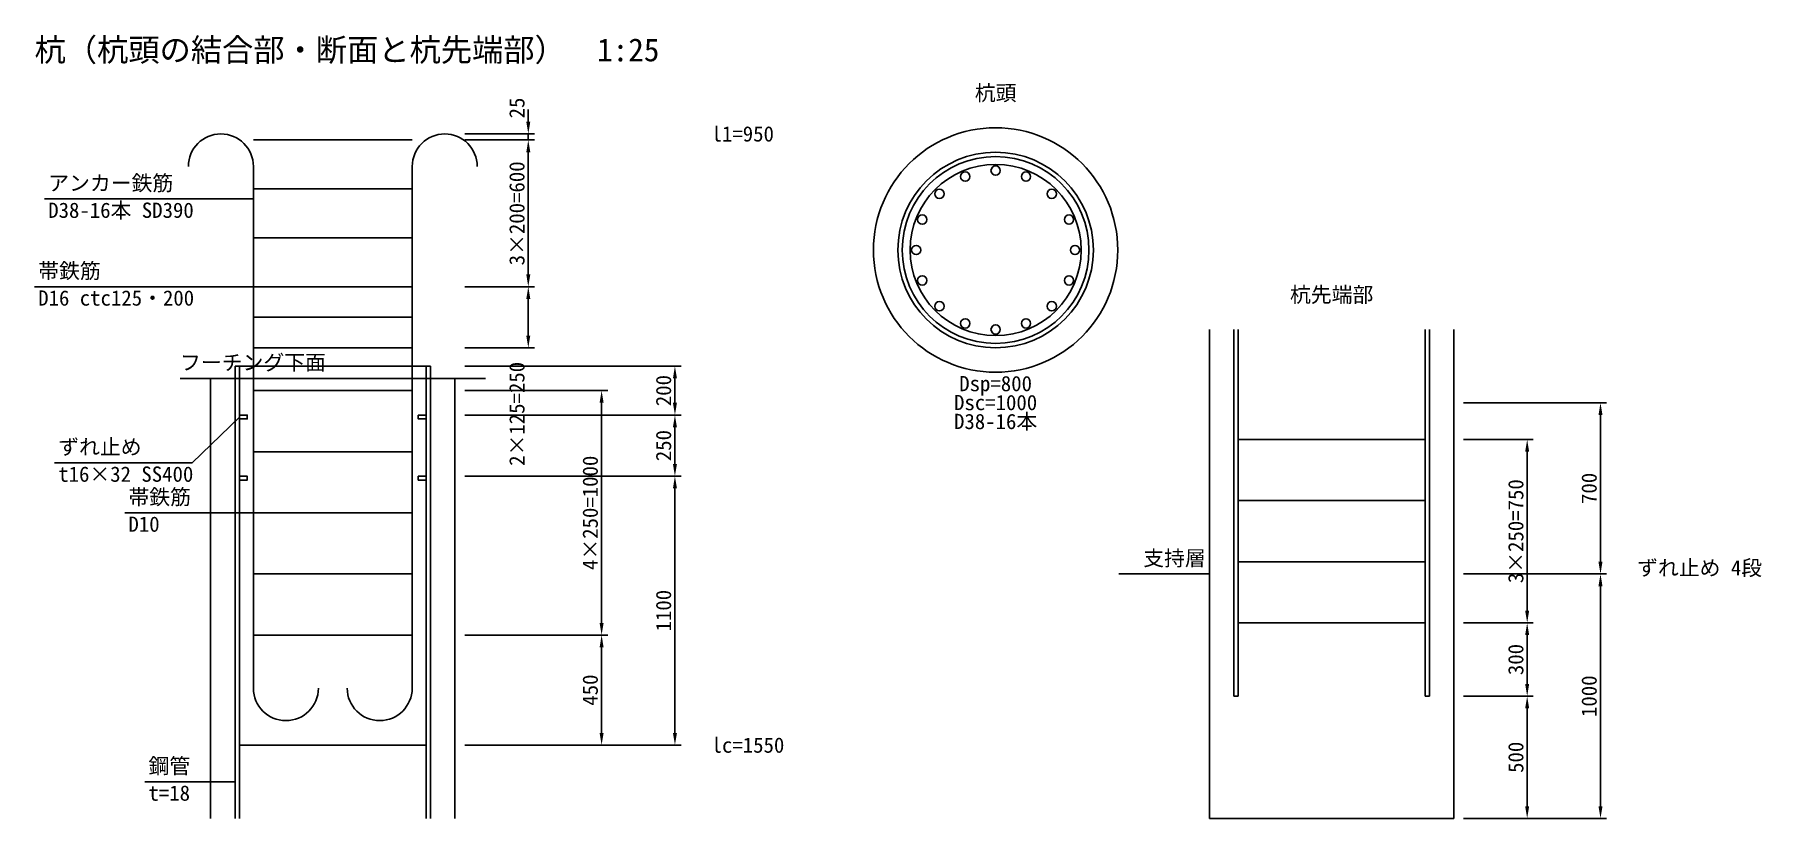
# Model space of a CAD drawing. Header units: millimetres. Extents: x -4 to 25770, y -10 to 6586.
# Drawn here: x 18704 to 25770, y 0 to 3206 of the extents above; entities that cross this region are included whole.
import ezdxf
from ezdxf.enums import TextEntityAlignment as Align

# ---------------------------------------------------------------- set-up
doc = ezdxf.new("R2010")
doc.units = ezdxf.units.MM
for name, color, linetype in [('寸法', 3, 'Continuous'), ('引出線', 3, 'Continuous'), ('文字', 7, 'Continuous'), ('躯体', 7, 'Continuous'), ('鉄筋', 1, 'Continuous')]:
    doc.layers.add(name, color=color, linetype=linetype)
doc.styles.add('MSゴシック', font='msgothic.ttc')
doc.dimstyles.new('配筋寸法', dxfattribs={"dimscale": 25, "dimtxt": 2.5, "dimasz": 2, "dimexe": 1, "dimexo": 1, "dimgap": 0.6, "dimtad": 1, "dimdec": 0, "dimtxsty": 'MSゴシック', "dimcen": 2.5, "dimazin": 3, "dimtfac": 1, "dimtmove": 0, "dimatfit": 3})

msp = doc.modelspace()

# ---------------------------------------------------------------- texts
at = {"layer": '文字', "style": 'MSゴシック'}
for s, height, p in [('杭（杭頭の結合部・断面と杭先端部）\u30001:25', 93.75, (18704, 3068.7)), ('アンカー鉄筋', 62.5, (18760, 2549)), ('帯鉄筋', 62.5, (18719, 2190)), ('フーチング下面', 62.5, (19299.3, 1815)), ('ずれ止め', 62.5, (18801, 1469.5)), ('帯鉄筋', 62.5, (19088.2, 1265)), ('鋼管', 62.5, (19170.2, 165))]:
    msp.add_text(s, height=height, dxfattribs=at).set_placement(p, align=Align.BOTTOM_LEFT)
for s, p in [('杭頭', (22636.5, 2917.5)), ('杭先端部', (24011.5, 2092.5))]:
    msp.add_text(s, height=62.5, dxfattribs=at).set_placement(p, align=Align.BOTTOM_CENTER)
for s, p in [('l1=950', (21474.3, 2800)), ('ずれ止め 4段', (25261.5, 1025)), ('lc=1550', (21474.3, 300))]:
    msp.add_text(s, height=62.5, dxfattribs=at).set_placement(p, align=Align.MIDDLE_LEFT)
for s, p in [('D38-16本 SD390', (18760, 2519)), ('D16 ctc125・200', (18719, 2160)), ('t16×32 SS400', (18801, 1439.5)), ('D10', (19088.2, 1235)), ('t=18', (19170.2, 135))]:
    msp.add_text(s, height=62.5, dxfattribs=at).set_placement(p, align=Align.TOP_LEFT)
for s, p in [('Dsp=800', (22636.5, 1810)), ('Dsc=1000', (22636.5, 1732.5)), ('D38-16本', (22636.5, 1655))]:
    msp.add_text(s, height=62.5, dxfattribs=at).set_placement(p, align=Align.TOP_CENTER)
msp.add_text('支持層', height=62.5, dxfattribs=at).set_placement((23496.5, 1015), align=Align.BOTTOM_RIGHT)

# ---------------------------------------------------------------- dimensions: what is measured, and where the dimension line sits
at = {"layer": '寸法'}
for base, p1, p2, location, text in [((20724.3, 2775), (20439.3, 2775), (20439.3, 2800), (20678.1, 2906), '25'), ((20724.3, 1925), (20439.3, 1925), (20439.3, 2175), (20678.1, 1654.9), '2×125=250')]:
    msp.add_linear_dim(base=base, p1=p1, p2=p2, angle=90, location=location, text=text, dimstyle='配筋寸法', override={"dimscale": 25, "dimtmove": 2}, dxfattribs=at).render()
for base, p1, p2, text in [((20724.3, 2175), (20439.3, 2175), (20439.3, 2775), '3×200=600'), ((21324.3, 1650), (20439.3, 1650), (20439.3, 1850), '200'), ((21024.3, 750), (20439.3, 750), (20439.3, 1750), '4×250=1000'), ((25111.5, 1000), (24526.5, 1000), (24526.5, 1700), '700'), ((21324.3, 1400), (20439.3, 1400), (20439.3, 1650), '250'), ((24811.5, 800), (24526.5, 800), (24526.5, 1550), '3×250=750'), ((21324.3, 300), (20439.3, 300), (20439.3, 1400), '1100'), ((25111.5, 0), (24526.5, 0), (24526.5, 1000), '1000'), ((24811.5, 500), (24526.5, 500), (24526.5, 800), '300'), ((21024.3, 300), (20439.3, 300), (20439.3, 750), '450'), ((24811.5, 0), (24526.5, 0), (24526.5, 500), '500')]:
    msp.add_linear_dim(base=base, p1=p1, p2=p2, angle=90, text=text, dimstyle='配筋寸法', override={"dimscale": 25}, dxfattribs=at).render()

# ---------------------------------------------------------------- linework, layer by layer
at = {"layer": '引出線'}
for p, q in [((19349.3, 2534), (18745, 2534)), ((19349.3, 2534), (19599.3, 2534)), ((19349.3, 2175), (18704, 2175)), ((19349.3, 2175), (19599.3, 2175)), ((19349.3, 1454.5), (19542.3, 1642)), ((19349.3, 1454.5), (18786, 1454.5)), ((19349.3, 1250), (19073.2, 1250)), ((19349.3, 1250), (19599.3, 1250)), ((23140.4, 1000), (23511.5, 1000)), ((19349.3, 150), (19155.2, 150)), ((19349.3, 150), (19524.3, 150))]:
    msp.add_line(p, q, dxfattribs=at)
at = {"layer": '躯体'}
for p, q in [((23511.5, 0), (23511.5, 2000)), ((23611.5, 500), (23611.5, 2000)), ((23629.5, 500), (23629.5, 2000)), ((24393.5, 500), (24393.5, 2000)), ((24411.5, 500), (24411.5, 2000)), ((24511.5, 0), (24511.5, 2000)), ((19524.3, 1850), (19524.3, 0)), ((19524.3, 1850), (20324.3, 1850)), ((19542.3, 1850), (19542.3, 0)), ((20306.3, 1850), (20306.3, 0)), ((20324.3, 1850), (20324.3, 0)), ((19299.3, 1800), (20549.3, 1800)), ((19424.3, 1800), (19424.3, 0)), ((20424.3, 1800), (20424.3, 0)), ((23611.5, 500), (23629.5, 500)), ((24393.5, 500), (24411.5, 500)), ((19542.3, 300), (20306.3, 300)), ((23511.5, 0), (24511.5, 0))]:
    msp.add_line(p, q, dxfattribs=at)
for radius in [500, 400, 382]:
    msp.add_circle((22636.5, 2325), radius, dxfattribs=at)
at = {"layer": '鉄筋'}
for p, q in [((19599.3, 2775), (20249.3, 2775)), ((19599.3, 2667), (19599.3, 533)), ((20249.3, 2667), (20249.3, 533)), ((19599.3, 2575), (20249.3, 2575)), ((19599.3, 2375), (20249.3, 2375)), ((19599.3, 2175), (20249.3, 2175)), ((19599.3, 2050), (20249.3, 2050)), ((19599.3, 1925), (20249.3, 1925)), ((19599.3, 1750), (20249.3, 1750)), ((19599.3, 1500), (20249.3, 1500)), ((23629.5, 1550), (24393.5, 1550)), ((23629.5, 1300), (24393.5, 1300)), ((19599.3, 1250), (20249.3, 1250)), ((19599.3, 1000), (20249.3, 1000)), ((23629.5, 1050), (24393.5, 1050)), ((23629.5, 800), (24393.5, 800)), ((19599.3, 750), (20249.3, 750))]:
    msp.add_line(p, q, dxfattribs=at)
for points in [[(19542.3, 1650), (19574.3, 1650), (19574.3, 1634), (19542.3, 1634)], [(20274.3, 1650), (20306.3, 1650), (20306.3, 1634), (20274.3, 1634)], [(19542.3, 1400), (19574.3, 1400), (19574.3, 1384), (19542.3, 1384)], [(20274.3, 1400), (20306.3, 1400), (20306.3, 1384), (20274.3, 1384)]]:
    msp.add_lwpolyline(points, close=True, dxfattribs=at)
for centre, radius in [((22636.5, 2325), 350), ((22512.2, 2625.3), 19), ((22636.5, 2650), 19), ((22760.9, 2625.3), 19), ((22406.7, 2554.8), 19), ((22866.3, 2554.8), 19), ((22336.3, 2449.4), 19), ((22936.8, 2449.4), 19), ((22311.5, 2325), 19), ((22961.5, 2325), 19), ((22336.3, 2200.6), 19), ((22936.8, 2200.6), 19), ((22406.7, 2095.2), 19), ((22866.3, 2095.2), 19), ((22512.2, 2024.7), 19), ((22636.5, 2000), 19), ((22760.9, 2024.7), 19)]:
    msp.add_circle(centre, radius, dxfattribs=at)
for centre, start, end in [((19466.3, 2667), 0, 180), ((20382.3, 2667), 0, 180), ((19732.3, 533), 180, 360), ((20116.3, 533), 180, 360)]:
    msp.add_arc(centre, 133, start, end, dxfattribs=at)

msp.set_redraw_order([(e.dxf.handle, doc.entitydb.next_handle()) for e in msp.query("TEXT MTEXT ATTDEF DIMENSION ARC_DIMENSION")])  # texts and dimensions are drawn at this point

doc.saveas('drawing.dxf')
